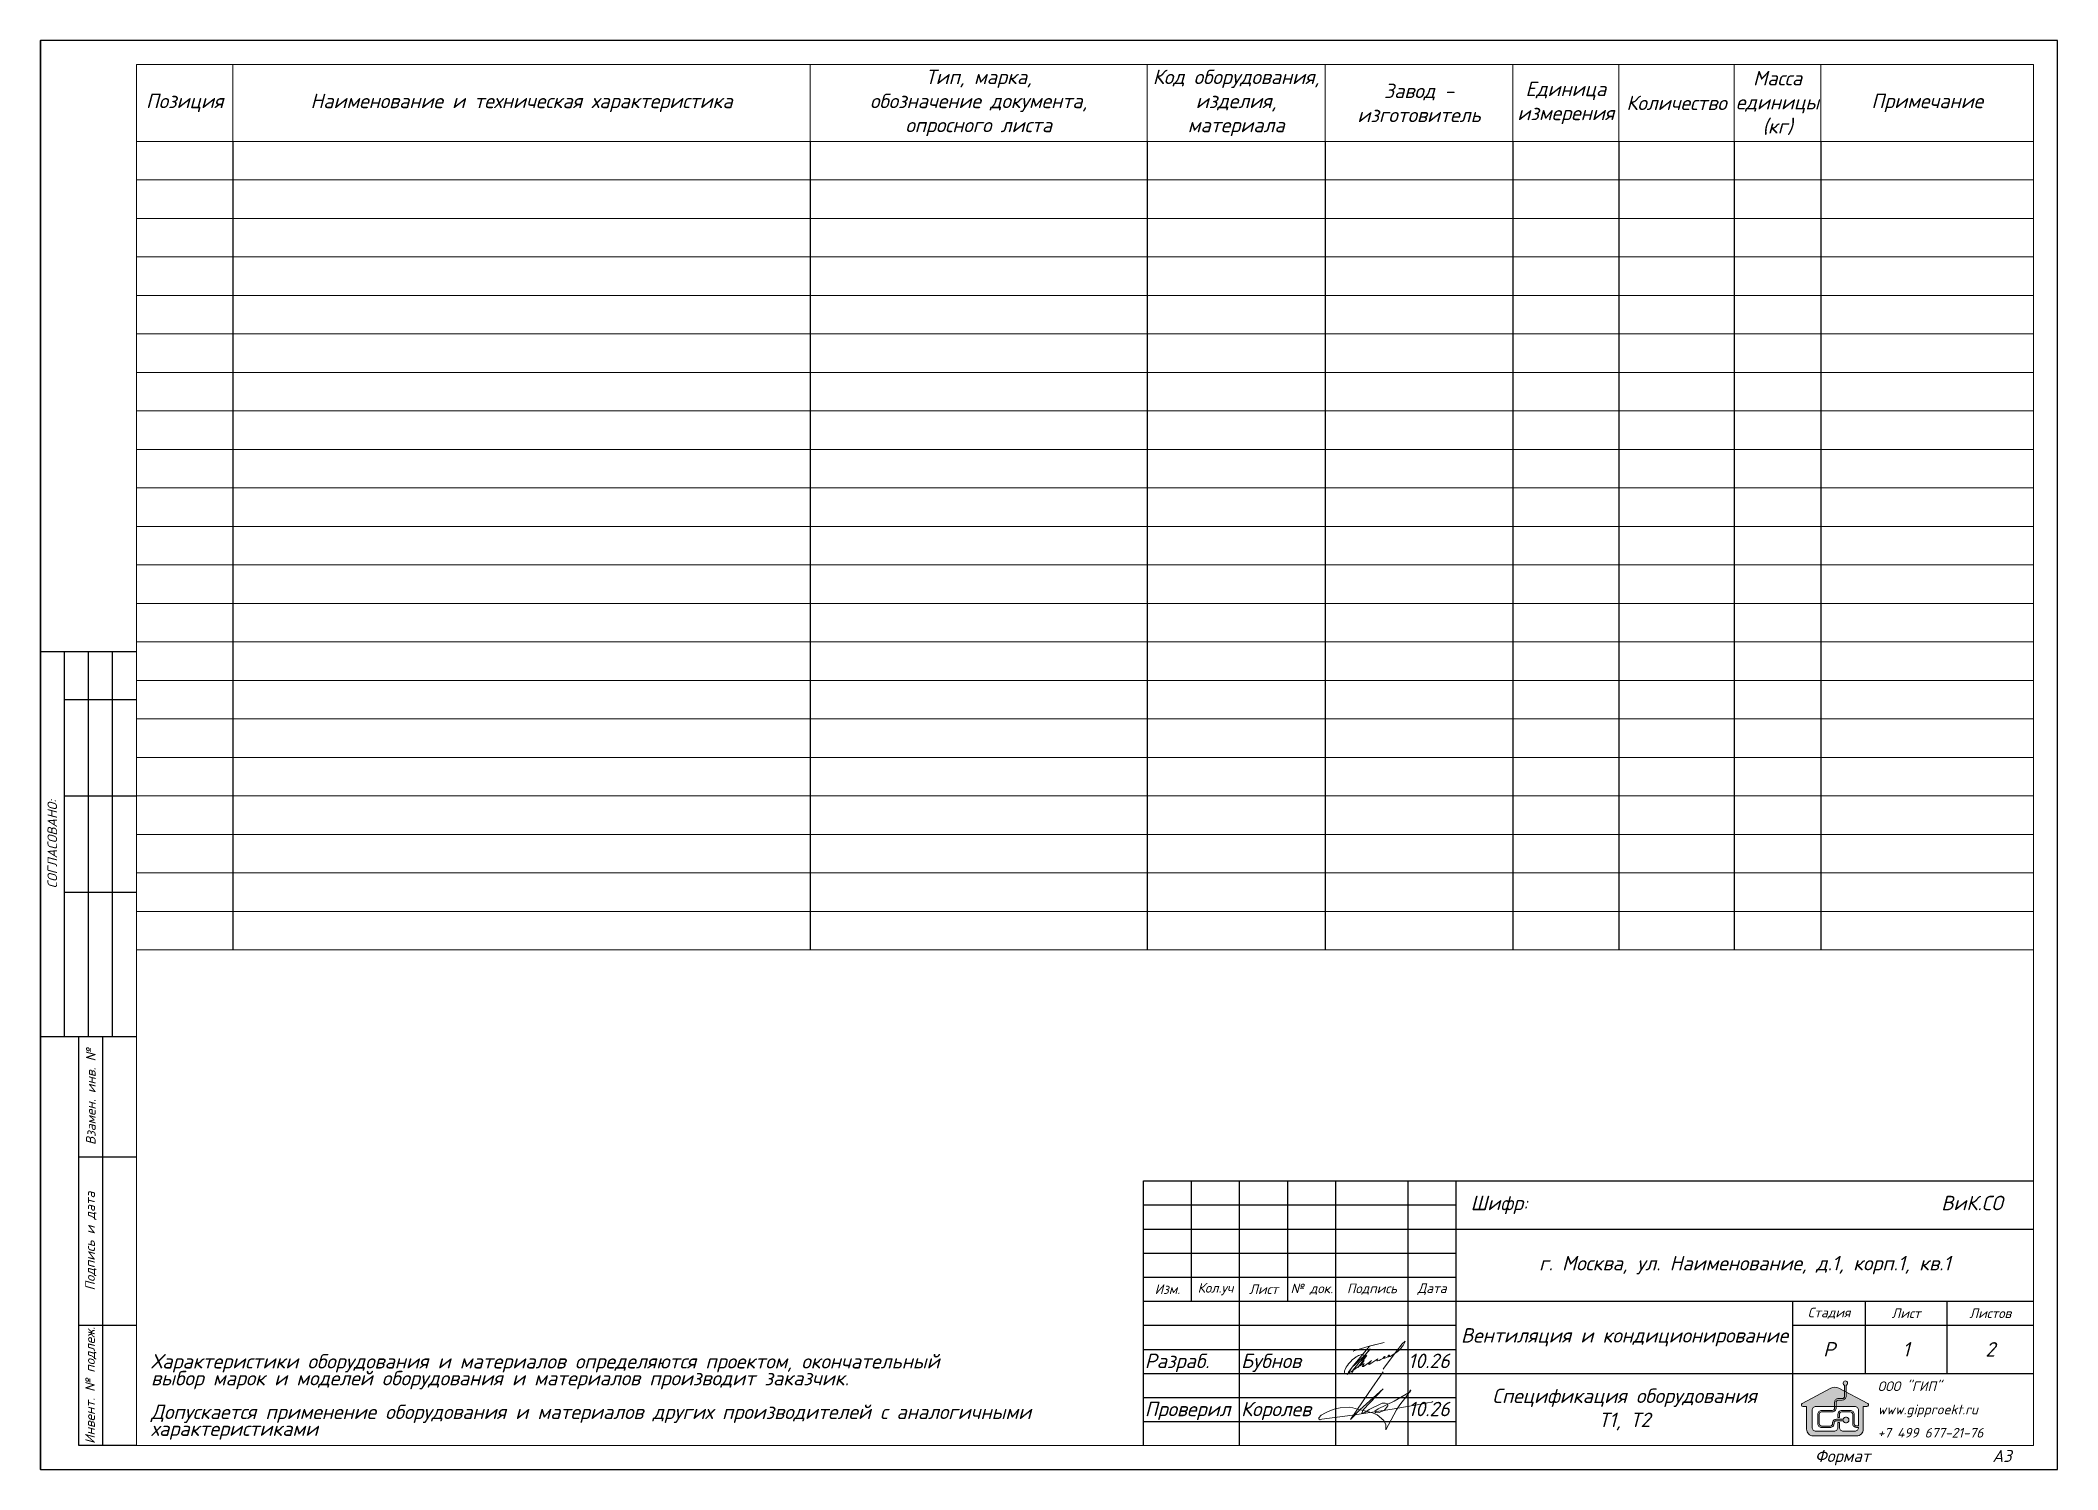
# Model space of a CAD drawing. Header units: millimetres. Extents: x 3082 to 230946, y 1570 to 312844.
# Drawn here: x 113910 to 134870, y 112044 to 126894 of the extents above; entities that cross this region are included whole.
import ezdxf

# ---------------------------------------------------------------- set-up
doc = ezdxf.new("R2010")
doc.units = ezdxf.units.MM
doc.layers.add('A_K1', color=14, linetype='Continuous', lineweight=0)
doc.layers.add('Ramka', color=7, linetype='Continuous', lineweight=0)
for name, color, linetype in [('FORMAT', 7, 'Continuous'), ('FORMATKA', 7, 'Continuous'), ('TEXT', 250, 'Continuous')]:
    doc.layers.add(name, color=color, linetype=linetype)
doc.styles.add('ls_200', font='isocpeui.ttf', dxfattribs={"height": 200})

msp = doc.modelspace()

# ---------------------------------------------------------------- texts
at = {"layer": 'TEXT', "color": 0, "linetype": 'Continuous', "lineweight": 0, "char_height": 150, "style": 'ls_200'}
for s, insert, width, attachment_point in [('\\pxqc;Тип, марка,\\Pобозначение документа,\\Pопросного листа', (123659.6, 126243.7), 3500, 5), ('\\pxqc;Код оборудования,\\Pизделия,\\Pматериала', (126334.6, 126243.7), 1850, 5), ('\\pxqc;Завод -\\Pизготовитель', (128234.6, 126243.7), 1950, 5), ('\\pxqc;Единица\\Pизмерения', (129759.6, 126243.7), 1100, 5), ('\\pxqc;Масса единицы (кг)', (131959.6, 126243.7), 900, 5), ('\\pxqc;Позиция', (115409.6, 126243.7), 1000, 5), ('\\pxqc;Наименование и техническая характеристика', (118909.6, 126243.7), 6000, 5), ('\\pxqc;Количество', (130909.6, 126243.7), 1200, 5), ('\\pxqc;Примечание', (133514.9, 126243.7), 2210.5, 5), ('\\pxl1,sm0.7,ql;Характеристики оборудования и материалов определяются проектом, окончательный \\Pвыбор марок и моделей оборудования и материалов производит заказчик.\\P\\PДопускается применение оборудования и материалов других производителей с аналогичными характеристиками', (120139.9, 112799.1), 10460.5, 5), ('\\pxqc;Р', (132120.1, 113293.7), 750, 4), ('\\pxqc;1', (132870.1, 113293.7), 850, 4), ('\\pxqc;2', (133720.1, 113293.7), 900, 4), ('\\pxqc;Спецификация оборудования\\PТ1, Т2', (128620.1, 112668.7), 3500, 4)]:
    msp.add_mtext(s, dxfattribs=dict(at, insert=insert, width=width, attachment_point=attachment_point))

# ---------------------------------------------------------------- blocks, each defined once
blk = doc.blocks.new('giplogo01')
h = blk.add_hatch(color=5)
h.dxf.hatch_style = 1
h.paths.add_polyline_path([(210, 2227), (435, 2227, 0.4142136), (576, 2368), (576, 2667), (236, 2849, 0.2504322), (-236, 2849), (-1953, 1931, 0.7804491), (-1908, 1752), (-1692, 1752), (-1692, 400, 0.4142136), (-1292, 0), (0, 0), (1292, 0, 0.4142136), (1692, 400), (1692, 1752), (1908, 1752, 0.7804491), (1953, 1931), (665, 2619), (665, 2368, -0.4142136), (435, 2138), (210, 2138, 0.4142136), (69, 1997), (69, 1752), (1182, 1752, -0.4142136), (1412, 1522), (1412, 594), (1288, 594, -0.4142136), (1147, 735), (1147, 1287, 0.4142136), (917, 1517), (408, 1517, 0.4142136), (178, 1287), (178, 1091), (267, 1091), (267, 1287, -0.4142136), (408, 1428), (917, 1428, -0.4142136), (1058, 1287), (1058, 735, 0.4142136), (1288, 505), (1412, 505, -0.4142136), (1182, 275), (497, 275, -0.4142136), (267, 505), (267, 802), (178, 802), (178, 506, -0.4142136), (-52, 276), (-1133, 276, -0.4142136), (-1363, 506), (-1363, 1522, -0.4142136), (-1133, 1752), (-20, 1752), (-20, 1997, -0.4142136)])
h.paths.add_polyline_path([(69, 1661), (69, 1752), (-20, 1752), (-20, 1661, -0.4142136), (-161, 1520), (-796, 1520, 0.4142136), (-1026, 1290), (-1026, 729, 0.4142136), (-796, 499), (-285, 499, 0.4142136), (-55, 729), (-55, 761, -0.4142136), (86, 902), (497, 902, 7.5648083), (497, 991), (86, 991, 0.4142136), (-144, 761), (-144, 729, -0.4142136), (-285, 588), (-796, 588, -0.4142136), (-937, 729), (-937, 1290, -0.4142136), (-796, 1431), (-161, 1431, 0.4142136)], flags=17)
h.paths.add_polyline_path([(576, 3014), (576, 2667), (665, 2619), (665, 3014, 6.0054408)])
at = {"color": 5}
for points in [[(-1956, 1929), (-236, 2849, -0.2504322), (236, 2849), (1953, 1931, -0.7804491), (1908, 1752), (1692, 1752), (1692, 400, -0.4142136), (1292, 0), (0, 0), (-1292, 0, -0.4142136), (-1692, 400), (-1692, 1752), (-1908, 1752, -0.7804491), (-1953, 1931), (-236, 2849, -0.2504322), (236, 2849), (1956, 1929)], [(1412, 594), (1288, 594, -0.4142136), (1147, 735), (1147, 1287, 0.4142136), (917, 1517), (408, 1517, 0.4142136), (178, 1287), (178, 1091), (267, 1091), (267, 1287, -0.4142136), (408, 1428), (917, 1428, -0.4142136), (1058, 1287), (1058, 735, 0.4142136), (1288, 505), (1412, 505, -0.4142136), (1182, 275), (497, 275, -0.4142136), (267, 505), (267, 802), (178, 802), (178, 506, -0.4142136), (-52, 276), (-1133, 276, -0.4142136), (-1363, 506), (-1363, 1522, -0.4142136), (-1133, 1752), (1182, 1752, -0.4142136), (1412, 1522), (1412, 594), (1377, 594)]]:
    blk.add_lwpolyline(points, format="xyb", dxfattribs=at)
blk.add_lwpolyline([(665, 3014), (665, 2368, -0.4142136), (435, 2138), (210, 2138, 0.4142136), (69, 1997), (69, 1661, -0.4142136), (-161, 1431), (-796, 1431, 0.4142136), (-937, 1290), (-937, 729, 0.4142136), (-796, 588), (-285, 588, 0.4142136), (-144, 729), (-144, 761, -0.4142136), (86, 991), (497, 991, -7.5648083), (497, 902), (86, 902, 0.4142136), (-55, 761), (-55, 729, -0.4142136), (-285, 499), (-796, 499, -0.4142136), (-1026, 729), (-1026, 1290, -0.4142136), (-796, 1520), (-161, 1520, 0.4142136), (-20, 1661), (-20, 1997, -0.4142136), (210, 2227), (435, 2227), (210, 2227), (435, 2227, 0.4142136), (576, 2368), (576, 3014), (576, 3014), (576, 3014, -6.0054408)], format="xyb", close=True, dxfattribs=at)
blk = doc.blocks.new('*U445')
at = {"linetype": 'Continuous'}
for points in [[(-20961, 8500), (-19961, 8500)], [(-20711, 4500), (-20711, 8500)], [(-20461, 4500), (-20461, 8500)], [(-20211, 4500), (-20211, 8500)], [(-20711, 8000), (-19961, 8000)], [(-20711, 7000), (-19961, 7000)], [(-20711, 6000), (-19961, 6000)], [(-20961, 4500), (-19961, 4500)], [(-20561, 250), (-20561, 4500)], [(-20561, 4500), (-19979, 4500)], [(-20311, 250), (-20311, 4500)], [(-20561, 3250), (-19961, 3250)], [(-20561, 1500), (-19961, 1500)], [(-19961, 250), (-20561, 250)]]:
    blk.add_lwpolyline(points, dxfattribs=at)
for points in [[(-9500, 250), (-9500, 3000), (-250, 3000)], [(-9000, 1750), (-9000, 3000)], [(-8500, 250), (-8500, 3000)], [(-8000, 1750), (-8000, 3000)], [(-7500, 250), (-7500, 3000)], [(-6750, 250), (-6750, 3000)], [(-6250, 250), (-6250, 3000)], [(-9500, 2750), (-6250, 2750)], [(-9500, 2500), (-6250, 2500)], [(-6250, 2500), (-250, 2500)], [(-9500, 2250), (-6250, 2250)], [(-9500, 2000), (-6250, 2000)], [(-9500, 1750), (-6250, 1750)], [(-6250, 1750), (-250, 1750)], [(-2750, 250), (-2750, 1750)], [(-2000, 1750), (-2000, 1000)], [(-1150, 1750), (-1150, 1000)], [(-9500, 1500), (-6250, 1500)], [(-2750, 1500), (-250, 1500)], [(-9500, 1250), (-6250, 1250)], [(-9500, 1000), (-6250, 1000)], [(-6250, 1000), (-250, 1000)], [(-9500, 750), (-6250, 750)], [(-9500, 500), (-6250, 500)]]:
    blk.add_lwpolyline(points)
at = {"layer": 'Ramka', "color": 7}
for points in [[(-20961, 0), (0, 0), (0, 14850), (-20961, 14850)], [(-19961, 250), (-250, 250), (-250, 14600), (-19961, 14600)]]:
    blk.add_lwpolyline(points, close=True, dxfattribs=at)
at = {"layer": 'Ramka', "color": 5, "lineweight": 9, "flags": 128}
for points in [[(-7318, 1226), (-7313, 1234), (-7153, 1284), (-6999, 1321), (-7149, 1284), (-7318, 1082), (-7329, 1066), (-7345, 1044), (-7356, 1028), (-7367, 1012), (-7371, 1004), (-7372, 1001), (-7374, 1000), (-7377, 992), (-7382, 985), (-7367, 1012), (-7351, 1036), (-7329, 1066), (-7296, 1096), (-7279, 1113), (-7262, 1130), (-7246, 1145), (-7234, 1157), (-7220, 1170), (-7200, 1190), (-7173, 1217), (-7157, 1236), (-7149, 1246), (-7146, 1250), (-7143, 1255), (-7173, 1217), (-7201, 1180), (-7232, 1145), (-7241, 1132), (-7248, 1124), (-7263, 1106), (-7270, 1097), (-7285, 1080), (-7293, 1070), (-7299, 1062), (-7308, 1051), (-7309, 1047), (-7316, 1033), (-7319, 1028), (-7324, 1021), (-7328, 1015), (-7331, 1012), (-7333, 1011), (-7326, 1025), (-7322, 1032), (-7317, 1039), (-7312, 1047), (-7304, 1057), (-7271, 1096), (-7253, 1118), (-7231, 1138), (-7214, 1154), (-7200, 1168), (-7193, 1174), (-7185, 1181), (-7179, 1186), (-7202, 1156), (-7214, 1139), (-7230, 1117), (-7245, 1097), (-7252, 1088), (-7257, 1081), (-7261, 1076), (-7264, 1071), (-7267, 1067), (-7273, 1060), (-7237, 1102), (-7227, 1110), (-7220, 1120), (-7216, 1125), (-7206, 1134), (-7244, 1079), (-7223, 1116), (-7216, 1131), (-7208, 1148), (-7207, 1161), (-7206, 1168), (-7207, 1174), (-7209, 1184), (-7210, 1188), (-7216, 1193), (-7220, 1194), (-7226, 1195), (-7234, 1195), (-7251, 1190), (-7263, 1185), (-7276, 1178), (-7287, 1172), (-7311, 1155), (-7326, 1143), (-7349, 1121), (-7367, 1099), (-7378, 1083), (-7383, 1078), (-7391, 1064), (-7404, 1041), (-7409, 1025), (-7410, 1017), (-7410, 1010), (-7407, 1001), (-7402, 997), (-7390, 996), (-7378, 997), (-7353, 1012), (-7337, 1021), (-7299, 1049), (-7276, 1065), (-7259, 1076), (-7243, 1082), (-7218, 1097), (-7205, 1102), (-7216, 1086), (-7223, 1076), (-7225, 1073), (-7225, 1071), (-7219, 1070), (-7212, 1073), (-7154, 1115), (-7129, 1134), (-7147, 1115), (-7157, 1103), (-7159, 1099), (-7159, 1095), (-7154, 1094), (-7148, 1096), (-7063, 1150), (-7072, 1139), (-7073, 1134), (-7072, 1132), (-7071, 1132), (-7066, 1132), (-7051, 1135), (-7031, 1146), (-7013, 1156), (-6999, 1164), (-6991, 1169), (-6988, 1174), (-6987, 1175), (-6990, 1177), (-6996, 1176), (-7000, 1173), (-7002, 1169), (-7004, 1164), (-7005, 1161), (-7004, 1159), (-6998, 1157), (-6991, 1159), (-6981, 1163), (-6961, 1172), (-6955, 1174), (-6949, 1179), (-6947, 1181), (-6944, 1185), (-6944, 1188), (-6947, 1189), (-6950, 1189), (-6953, 1187), (-6956, 1184), (-6957, 1179), (-6957, 1177), (-6955, 1174), (-6952, 1174), (-6948, 1172), (-6942, 1175), (-6937, 1177), (-6865, 1222), (-6846, 1238), (-6825, 1258), (-6810, 1278), (-6802, 1290), (-6779, 1333), (-6780, 1335), (-6812, 1307), (-6868, 1230), (-7002, 1054), (-7008, 1044)], [(-7009, 1018), (-7157, 803), (-7348, 521), (-7251, 622), (-7007, 838), (-7216, 622), (-7231, 586), (-7199, 595), (-7155, 624), (-7018, 692), (-6988, 692), (-6963, 683), (-6961, 662), (-6998, 615), (-7048, 595), (-7086, 591), (-7095, 608), (-7061, 631), (-6894, 713), (-6727, 809), (-6720, 826), (-6725, 827), (-6729, 823), (-6749, 783), (-6835, 675), (-6869, 621), (-6979, 413), (-6980, 466), (-7002, 512), (-7070, 568), (-7119, 591), (-7203, 612), (-7274, 630), (-7325, 644), (-7363, 648), (-7456, 642), (-7507, 632), (-7554, 615), (-7608, 591), (-7651, 566), (-7675, 540), (-7677, 527), (-7664, 519), (-7646, 523), (-7327, 566), (-6914, 627), (-6617, 680), (-6549, 695), (-6503, 702), (-6491, 709)]]:
    blk.add_lwpolyline(points, dxfattribs=at)
at = {"layer": 'A_K1', "xscale": 0.1741164628948324, "yscale": 0.1741164628948324, "zscale": 0.1741164628948324}
blk.add_blockref('giplogo01', (-2314, 351), dxfattribs=at)
at = {"layer": 'A_K1', "color": 5, "insert": (-1870, 625), "char_height": 100, "width": 1620.21, "attachment_point": 4, "line_spacing_factor": 1.45, "style": 'ls_200'}
blk.add_mtext('\\pxql;ООО "ГИП"\\Pwww.gipproekt.ru\\P+7 499 677-21-76', dxfattribs=at)
at = {"layer": 'Ramka', "lineweight": 9, "style": 'ls_200'}
for s, p in [('Разраб.', (-9485, 1055)), ('Бубнов', (-8485, 1055)), ('10.26', (-6750, 1055)), ('Проверил', (-9485, 555)), ('Королев', (-8485, 555)), ('10.26', (-6750, 555))]:
    blk.add_text(s, height=150, dxfattribs=at).set_placement(p)
at = {"layer": 'TEXT', "color": 0, "linetype": 'Continuous', "lineweight": 0, "char_height": 100, "attachment_point": 5, "rotation": 90, "style": 'ls_200'}
for s, insert, width in [('\\pxqc;СОГЛАСОВАНО:', (-20836, 6500), 4000), ('\\pxqc;Взамен. инв. №', (-20436, 3875), 1250), ('\\pxqc;Подпись и дата', (-20436, 2375), 1750), ('\\pxqc;Инвент. № подлеж.', (-20436, 875), 1250)]:
    blk.add_mtext(s, dxfattribs=dict(at, insert=insert, width=width))
at = {"layer": 'TEXT', "color": 0, "linetype": 'Continuous', "lineweight": 0, "style": 'ls_200'}
for s, insert, char_height, width, attachment_point in [('\\pxi1,ql;Шифр:                                             ВиК.СО', (-6250, 2750), 150, 6000, 4), ('\\pxqc;Изм.', (-9250, 1875), 100, 500, 5), ('\\pxqc;Кол.уч', (-8750, 1875), 100, 500, 5), ('\\pxqc;Лист', (-8250, 1875), 100, 500, 5), ('№ док.', (-7750, 1875), 100, 500, 5), ('\\pxqc;Подпись', (-7125, 1875), 100, 750, 5), ('\\pxqc;Дата', (-6500, 1875), 100, 500, 5), ('\\pxqc;Стадия', (-2375, 1625), 100, 750, 5), ('\\pxqc;Вентиляция и кондиционирование', (-6250, 1375), 150, 3500, 4), ('\\pxqc;Лист', (-1575, 1625), 100, 850, 5), ('\\pxqc;Листов', (-700, 1625), 100, 900, 5), ('\\pxqc;Формат                А3', (-250, 125), 124.67, 2500, 6)]:
    blk.add_mtext(s, dxfattribs=dict(at, insert=insert, char_height=char_height, width=width, attachment_point=attachment_point))
blk = doc.blocks.new('*U487')
at = {"color": 7, "lineweight": 9}
blk.add_line((-9855.25, -200), (9855.25, -200), dxfattribs=at)
at = {"layer": 'FORMAT'}
for points in [[(-8855.25, 200), (-8855.25, -200)], [(-2855.25, 200), (-2855.25, -200)], [(644.75, 200), (644.75, -200)], [(2494.75, 200), (2494.75, -200)], [(4444.75, 200), (4444.75, -200)], [(5544.75, 200), (5544.75, -200)], [(6744.75, 200), (6744.75, -200)], [(7644.75, 200), (7644.75, -200)]]:
    blk.add_lwpolyline(points, dxfattribs=at)
blk = doc.blocks.new('*U486')
at = {"layer": 'FORMAT', "color": 0, "linetype": 'ByBlock', "lineweight": -2, "transparency": 16777216}
for p in [(0, 0), (0, -400), (0, -800), (0, -1200), (0, -1600), (0, -2000), (0, -2400), (0, -2800), (0, -3200), (0, -3600), (0, -4000), (0, -4400), (0, -4800), (0, -5200), (0, -5600), (0, -6000), (0, -6400), (0, -6800), (0, -7200), (0, -7600), (0, -8000)]:
    blk.add_blockref('*U487', p, dxfattribs=at)
blk = doc.blocks.new('*U490')
at = {"layer": 'FORMATKA', "lineweight": 0, "insert": (0, 0), "char_height": 150, "width": 6000, "attachment_point": 5, "style": 'ls_200'}
blk.add_mtext('\\pxqc;{\\C0;г. Москва, ул. Наименование, д.1, корп.1, кв.1}', dxfattribs=at)
blk = doc.blocks.new('*U491')
at = {"color": 0, "linetype": 'ByBlock', "lineweight": -2, "transparency": 16777216}
for p in [(0, 0), (0, -14850), (0, -29700), (0, -44550), (0, -59400), (0, -74250), (0, -89100), (0, -103950), (0, -118800), (0, -133650)]:
    blk.add_blockref('*U490', p, dxfattribs=at)

# ---------------------------------------------------------------- linework, layer by layer
at = {"lineweight": 9}
for p, q in [((115909.6, 125843.7), (115909.6, 126643.7)), ((121909.6, 125843.7), (121909.6, 126643.7)), ((125409.6, 125843.7), (125409.6, 126643.7)), ((127259.6, 125843.7), (127259.6, 126643.7)), ((129209.6, 125843.7), (129209.6, 126643.7)), ((130309.6, 125843.7), (130309.6, 126643.7)), ((131509.6, 125843.7), (131509.6, 126643.7)), ((132409.6, 125843.7), (132409.6, 126643.7))]:
    msp.add_line(p, q, dxfattribs=at)
at = {"color": 7, "lineweight": 9}
msp.add_line((114909.6, 125843.7), (134620.1, 125843.7), dxfattribs=at)
at = {"layer": 'FORMAT'}
msp.add_lwpolyline([(113909.6, 112043.7), (134870.1, 112043.7), (134870.1, 126893.7), (113909.6, 126893.7)], close=True, dxfattribs=at)
msp.add_lwpolyline([(113909.6, 112043.7), (134870.1, 112043.7), (134870.1, 126893.7), (113909.6, 126893.7)], close=True, dxfattribs=at)

# ---------------------------------------------------------------- block references
msp.add_blockref('*U491', (131620.1, 158718.7))
for name, p in [('*U445', (134870.1, 112043.7)), ('*U486', (124764.9, 125643.7))]:
    msp.add_blockref(name, p, dxfattribs=at)

msp.set_redraw_order([(e.dxf.handle, doc.entitydb.next_handle()) for e in msp.query("TEXT MTEXT ATTDEF DIMENSION ARC_DIMENSION")])  # texts and dimensions are drawn at this point

doc.saveas('drawing.dxf')
